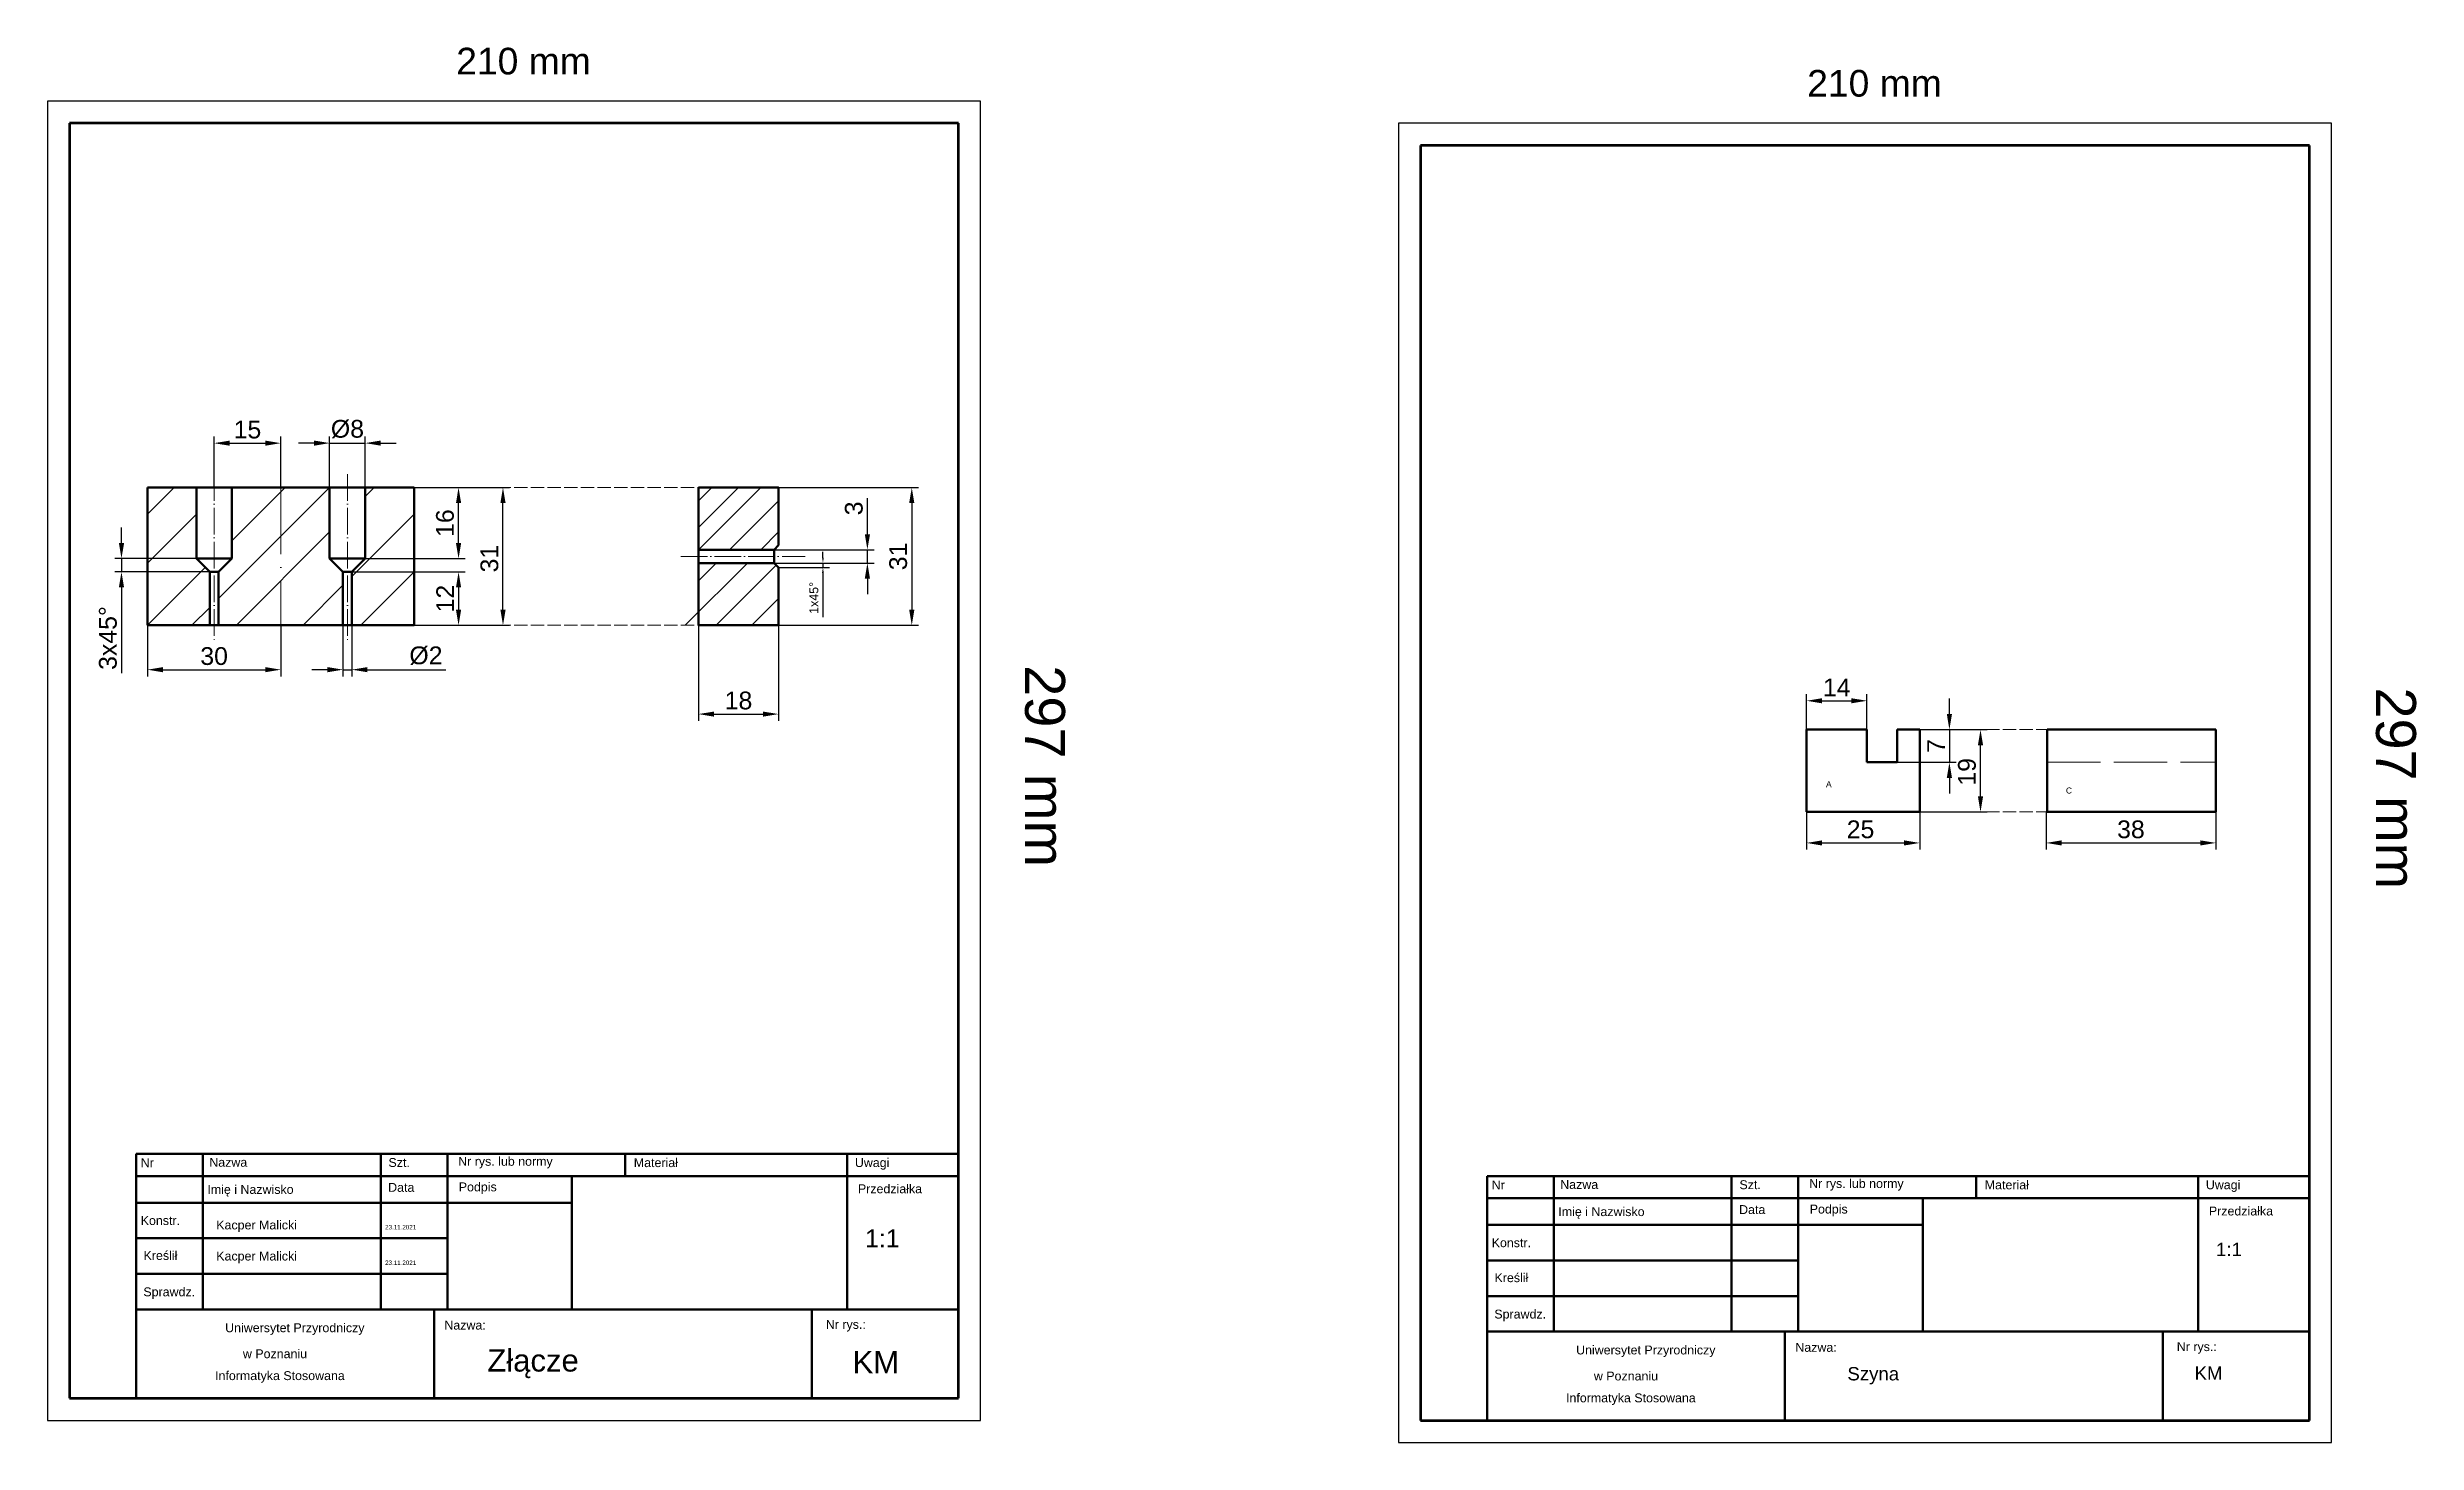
# Model space of a CAD drawing. Header units: millimetres. Extents: x 50 to 1505, y 45 to 808.
# Drawn here: x 50 to 583, y 45 to 359 of the extents above; entities that cross this region are included whole.
import ezdxf

# ---------------------------------------------------------------- set-up
doc = ezdxf.new("R2010")
doc.units = ezdxf.units.MM
doc.linetypes.add('ACAD_ISO02W100', pattern=[15, 12, -3])
doc.linetypes.add('ACAD_ISO04W100', pattern=[30, 24, -3, 0, -3])
for name, color, linetype, lineweight in [('linia cienka', 7, 'Continuous', 18), ('linia gruba', 7, 'Continuous', 50), ('linia kreskowa', 7, 'ACAD_ISO02W100', 18), ('linia obramowania', 7, 'Continuous', 70), ('linia punktowa', 7, 'ACAD_ISO04W100', 18), ('wymiar cienka', 210, 'Continuous', 15)]:
    doc.layers.add(name, color=color, linetype=linetype, lineweight=lineweight)
doc.styles.get("Standard").update_dxf_attribs({"font": 'arial.ttf'})
doc.dimstyles.new('ISO-25', dxfattribs={"dimtxt": 4, "dimasz": 3.5, "dimexe": 1.5, "dimexo": 0, "dimgap": 1, "dimtad": 1, "dimdec": 0, "dimtxsty": 'Standard', "dimcen": 2.5, "dimadec": 0, "dimazin": 0, "dimtfac": 1, "dimtdec": 0, "dimtmove": 0, "dimatfit": 3, "dimfxl": 1, "dimarcsym": 0})
doc.dimstyles.new('Średnica', dxfattribs={"dimtxt": 4, "dimasz": 3.5, "dimexe": 1.5, "dimexo": 0, "dimgap": 1, "dimtad": 1, "dimdec": 0, "dimtxsty": 'Standard', "dimcen": 2.5, "dimadec": 0, "dimazin": 0, "dimtfac": 1, "dimtdec": 0, "dimtmove": 0, "dimatfit": 3, "dimfxl": 1, "dimarcsym": 0})

msp = doc.modelspace()

# ---------------------------------------------------------------- texts
at = {"layer": 'linia cienka'}
for s, height, p in [('210 mm', 6, (142, 353)), ('210 mm', 6, (446, 348)), ('A', 1.36, (450.23, 192.54)), ('C', 1.36, (504.22, 191.12)), ('Nr', 2, (71, 107)), ('Nazwa', 2, (86.43, 107.11)), ('Szt.', 2, (126.75, 107.06)), ('Nr rys. lub normy', 2, (142.44, 107.33)), ('Materiał', 2, (181.96, 107.03)), ('Uwagi', 2, (231.71, 107.04)), ('Imię i Nazwisko', 2, (86, 101)), ('Data', 2, (126.68, 101.46)), ('Podpis', 2, (142.57, 101.57)), ('Przedziałka', 2, (232.39, 101.14)), ('Nr', 2, (375, 102)), ('Nazwa', 2, (390.43, 102.11)), ('Szt.', 2, (430.75, 102.06)), ('Nr rys. lub normy', 2, (446.44, 102.33)), ('Materiał', 2, (485.96, 102.03)), ('Uwagi', 2, (535.71, 102.04)), ('Konstr.', 2, (71, 94)), ('Imię i Nazwisko', 2, (390, 96)), ('Data', 2, (430.68, 96.46)), ('Podpis', 2, (446.57, 96.57)), ('Przedziałka', 2, (536.39, 96.14)), ('Kacper Malicki', 2, (88, 93)), ('23.11.2021', 1, (126, 93)), ('1:1', 4, (234, 89)), ('Konstr.', 2, (375, 89)), ('Kreślił', 2, (71.64, 86.13)), ('Kacper Malicki', 2, (88, 86)), ('23.11.2021', 1, (126, 85)), ('1:1', 3, (538, 87)), ('Sprawdz.', 2, (71.6, 77.94)), ('Kreślił', 2, (375.64, 81.13)), ('Sprawdz.', 2, (375.6, 72.94)), ('Uniwersytet Przyrodniczy', 2, (90, 69.86)), ('Nazwa:', 2, (139.33, 70.45)), ('Nr rys.:', 2, (225.17, 70.61)), ('w Poznaniu', 2, (94, 64)), ('Złącze', 5, (149, 61)), ('KM', 5, (231.18, 60.63)), ('Uniwersytet Przyrodniczy', 2, (394, 64.86)), ('Nazwa:', 2, (443.33, 65.45)), ('Nr rys.:', 2, (529.17, 65.61)), ('Informatyka Stosowana', 2, (87.73, 59.08)), ('w Poznaniu', 2, (398, 59)), ('Szyna', 3, (455.04, 59.01)), ('KM', 3, (533.17, 59.14)), ('Informatyka Stosowana', 2, (391.73, 54.08))]:
    msp.add_text(s, height=height, dxfattribs=at).set_placement(p)
for p in [(270, 220), (574, 215)]:
    msp.add_text('297 mm', height=9, rotation=270, dxfattribs=at).set_placement(p)

# ---------------------------------------------------------------- blocks, each defined once
blk = doc.blocks.new('*D10')
at = {"layer": 'Defpoints', "color": 0, "transparency": 16777216}
for p in [(72.52, 229), (102.52, 229), (102.52, 219)]:
    blk.add_point(p, dxfattribs=at)
at = {"layer": 'wymiar cienka', "color": 0, "lineweight": -2, "transparency": 16777216}
for p, q in [((72.52, 229), (72.52, 217.5)), ((102.52, 229), (102.52, 217.5)), ((76.02, 219), (99.02, 219))]:
    blk.add_line(p, q, dxfattribs=at)
at = {"layer": 'wymiar cienka', "color": 0, "transparency": 16777216}
for points in [[(76.02, 219.58), (76.02, 218.42), (72.52, 219)], [(99.02, 219.58), (99.02, 218.42), (102.52, 219)]]:
    blk.add_solid(points, dxfattribs=at)
at = {"layer": 'wymiar cienka', "color": 0, "transparency": 16777216, "insert": (87.52, 222.04), "char_height": 4, "attachment_point": 5}
blk.add_mtext('30', dxfattribs=at)
blk = doc.blocks.new('*D11')
at = {"layer": 'Defpoints', "color": 0, "transparency": 16777216}
for p in [(132.52, 260), (152.52, 260), (132.52, 229)]:
    blk.add_point(p, dxfattribs=at)
at = {"layer": 'wymiar cienka', "color": 0, "lineweight": -2, "transparency": 16777216}
for p, q in [((132.52, 260), (154.02, 260)), ((152.52, 232.5), (152.52, 256.5)), ((132.52, 229), (154.02, 229))]:
    blk.add_line(p, q, dxfattribs=at)
at = {"layer": 'wymiar cienka', "color": 0, "transparency": 16777216}
for points in [[(151.94, 256.5), (153.11, 256.5), (152.52, 260)], [(151.94, 232.5), (153.11, 232.5), (152.52, 229)]]:
    blk.add_solid(points, dxfattribs=at)
at = {"layer": 'wymiar cienka', "color": 0, "transparency": 16777216, "insert": (149.48, 244), "char_height": 4, "attachment_point": 5, "rotation": 90}
blk.add_mtext('31', dxfattribs=at)
blk = doc.blocks.new('*D27')
at = {"layer": 'Defpoints', "color": 0, "transparency": 16777216}
for p in [(118.52, 241), (132.52, 229), (142.52, 229)]:
    blk.add_point(p, dxfattribs=at)
at = {"layer": 'wymiar cienka', "color": 0, "lineweight": -2, "transparency": 16777216}
for p, q in [((118.52, 241), (144.02, 241)), ((142.52, 237.5), (142.52, 232.5)), ((132.52, 229), (144.02, 229))]:
    blk.add_line(p, q, dxfattribs=at)
at = {"layer": 'wymiar cienka', "color": 0, "transparency": 16777216}
for points in [[(141.94, 237.5), (143.11, 237.5), (142.52, 241)], [(141.94, 232.5), (143.11, 232.5), (142.52, 229)]]:
    blk.add_solid(points, dxfattribs=at)
at = {"layer": 'wymiar cienka', "color": 0, "transparency": 16777216, "insert": (139.52, 235), "char_height": 4, "attachment_point": 5, "rotation": 90}
blk.add_mtext('12', dxfattribs=at)
blk = doc.blocks.new('*D31')
at = {"layer": 'Defpoints', "color": 0, "transparency": 16777216}
for p in [(132.52, 260), (142.52, 260), (121.52, 244)]:
    blk.add_point(p, dxfattribs=at)
at = {"layer": 'wymiar cienka', "color": 0, "lineweight": -2, "transparency": 16777216}
for p, q in [((132.52, 260), (144.02, 260)), ((142.52, 247.5), (142.52, 256.5)), ((121.52, 244), (144.02, 244))]:
    blk.add_line(p, q, dxfattribs=at)
at = {"layer": 'wymiar cienka', "color": 0, "transparency": 16777216}
for points in [[(141.94, 256.5), (143.11, 256.5), (142.52, 260)], [(141.94, 247.5), (143.11, 247.5), (142.52, 244)]]:
    blk.add_solid(points, dxfattribs=at)
at = {"layer": 'wymiar cienka', "color": 0, "transparency": 16777216, "insert": (139.48, 252), "char_height": 4, "attachment_point": 5, "rotation": 90}
blk.add_mtext('16', dxfattribs=at)
blk = doc.blocks.new('*D32')
at = {"layer": 'Defpoints', "color": 0, "transparency": 16777216}
for p in [(121.52, 270), (113.52, 260), (121.52, 260)]:
    blk.add_point(p, dxfattribs=at)
at = {"layer": 'wymiar cienka', "color": 0, "lineweight": -2, "transparency": 16777216}
for p, q in [((110.02, 270), (106.52, 270)), ((113.52, 260), (113.52, 271.5)), ((113.52, 270), (121.52, 270)), ((121.52, 260), (121.52, 271.5)), ((125.02, 270), (128.52, 270))]:
    blk.add_line(p, q, dxfattribs=at)
at = {"layer": 'wymiar cienka', "color": 0, "transparency": 16777216}
for points in [[(110.02, 270.58), (110.02, 269.42), (113.52, 270)], [(125.02, 270.58), (125.02, 269.42), (121.52, 270)]]:
    blk.add_solid(points, dxfattribs=at)
at = {"layer": 'wymiar cienka', "color": 0, "transparency": 16777216, "insert": (117.52, 273.15), "char_height": 4, "attachment_point": 5}
blk.add_mtext('%%c8', dxfattribs=at)
blk = doc.blocks.new('*D33')
at = {"layer": 'Defpoints', "color": 0, "transparency": 16777216}
for p in [(116.52, 229), (118.52, 229), (118.52, 219)]:
    blk.add_point(p, dxfattribs=at)
at = {"layer": 'wymiar cienka', "color": 0, "lineweight": -2, "transparency": 16777216}
for p, q in [((116.52, 229), (116.52, 217.5)), ((118.52, 229), (118.52, 217.5)), ((113.02, 219), (109.52, 219)), ((116.52, 219), (118.52, 219)), ((122.02, 219), (139.66, 219))]:
    blk.add_line(p, q, dxfattribs=at)
at = {"layer": 'wymiar cienka', "color": 0, "transparency": 16777216}
for points in [[(113.02, 219.58), (113.02, 218.42), (116.52, 219)], [(122.02, 219.58), (122.02, 218.42), (118.52, 219)]]:
    blk.add_solid(points, dxfattribs=at)
at = {"layer": 'wymiar cienka', "color": 0, "transparency": 16777216, "insert": (135.19, 222.15), "char_height": 4, "attachment_point": 5}
blk.add_mtext('%%c2', dxfattribs=at)
blk = doc.blocks.new('*D35')
at = {"layer": 'Defpoints', "color": 0, "transparency": 16777216}
for p in [(196.52, 229), (214.52, 229), (214.52, 209)]:
    blk.add_point(p, dxfattribs=at)
at = {"layer": 'wymiar cienka', "color": 0, "lineweight": -2, "transparency": 16777216}
for p, q in [((196.52, 229), (196.52, 207.5)), ((214.52, 229), (214.52, 207.5)), ((200.02, 209), (211.02, 209))]:
    blk.add_line(p, q, dxfattribs=at)
at = {"layer": 'wymiar cienka', "color": 0, "transparency": 16777216}
for points in [[(200.02, 209.58), (200.02, 208.42), (196.52, 209)], [(211.02, 209.58), (211.02, 208.42), (214.52, 209)]]:
    blk.add_solid(points, dxfattribs=at)
at = {"layer": 'wymiar cienka', "color": 0, "transparency": 16777216, "insert": (205.52, 212.04), "char_height": 4, "attachment_point": 5}
blk.add_mtext('18', dxfattribs=at)
blk = doc.blocks.new('*D38')
at = {"layer": 'Defpoints', "color": 0, "transparency": 16777216}
for p in [(213.52, 246), (234.52, 246), (213.52, 243)]:
    blk.add_point(p, dxfattribs=at)
at = {"layer": 'wymiar cienka', "color": 0, "lineweight": -2, "transparency": 16777216}
for p, q in [((234.52, 249.5), (234.52, 257.62)), ((213.52, 246), (236.02, 246)), ((234.52, 243), (234.52, 246)), ((213.52, 243), (236.02, 243)), ((234.52, 239.5), (234.52, 236))]:
    blk.add_line(p, q, dxfattribs=at)
at = {"layer": 'wymiar cienka', "color": 0, "transparency": 16777216}
for points in [[(233.94, 249.5), (235.11, 249.5), (234.52, 246)], [(233.94, 239.5), (235.11, 239.5), (234.52, 243)]]:
    blk.add_solid(points, dxfattribs=at)
at = {"layer": 'wymiar cienka', "color": 0, "transparency": 16777216, "insert": (231.48, 255.31), "char_height": 4, "attachment_point": 5, "rotation": 90}
blk.add_mtext('3', dxfattribs=at)
blk = doc.blocks.new('*D42')
at = {"layer": 'Defpoints', "color": 0, "transparency": 16777216}
for p in [(214.52, 260), (214.52, 229), (244.51, 229)]:
    blk.add_point(p, dxfattribs=at)
at = {"layer": 'wymiar cienka', "color": 0, "lineweight": -2, "transparency": 16777216}
for p, q in [((214.52, 260), (246.01, 260)), ((244.51, 256.5), (244.51, 232.5)), ((214.52, 229), (246.01, 229))]:
    blk.add_line(p, q, dxfattribs=at)
at = {"layer": 'wymiar cienka', "color": 0, "transparency": 16777216}
for points in [[(243.92, 256.5), (245.09, 256.5), (244.51, 260)], [(243.92, 232.5), (245.09, 232.5), (244.51, 229)]]:
    blk.add_solid(points, dxfattribs=at)
at = {"layer": 'wymiar cienka', "color": 0, "transparency": 16777216, "insert": (241.46, 244.5), "char_height": 4, "attachment_point": 5, "rotation": 90}
blk.add_mtext('31', dxfattribs=at)
blk = doc.blocks.new('*D62')
at = {"layer": 'Defpoints', "color": 0, "transparency": 16777216}
for p in [(66.67, 241), (83.52, 244), (86.52, 241)]:
    blk.add_point(p, dxfattribs=at)
at = {"layer": 'wymiar cienka', "color": 0, "lineweight": -2, "transparency": 16777216}
for p, q in [((66.67, 247.5), (66.67, 251)), ((83.52, 244), (65.17, 244)), ((86.52, 241), (65.17, 241)), ((66.67, 244), (66.67, 241)), ((66.67, 237.5), (66.67, 218.25))]:
    blk.add_line(p, q, dxfattribs=at)
at = {"layer": 'wymiar cienka', "color": 0, "transparency": 16777216}
for points in [[(66.09, 247.5), (67.26, 247.5), (66.67, 244)], [(66.09, 237.5), (67.26, 237.5), (66.67, 241)]]:
    blk.add_solid(points, dxfattribs=at)
at = {"layer": 'wymiar cienka', "color": 0, "transparency": 16777216, "insert": (63.63, 226.13), "char_height": 4, "attachment_point": 5, "rotation": 90}
blk.add_mtext('3x45%%D', dxfattribs=at)
blk = doc.blocks.new('*D66')
at = {"layer": 'Defpoints', "color": 0, "transparency": 16777216}
for p in [(213.52, 243), (214.52, 242), (224.52, 242)]:
    blk.add_point(p, dxfattribs=at)
at = {"layer": 'wymiar cienka', "color": 0, "lineweight": -2, "transparency": 16777216}
for p, q in [((224.52, 244.25), (224.52, 245.5)), ((213.52, 243), (226.02, 243)), ((214.52, 242), (226.02, 242)), ((224.52, 243), (224.52, 242)), ((224.52, 240.75), (224.52, 230.81))]:
    blk.add_line(p, q, dxfattribs=at)
at = {"layer": 'wymiar cienka', "color": 0, "transparency": 16777216}
for points in [[(224.31, 244.25), (224.72, 244.25), (224.52, 243)], [(224.31, 240.75), (224.72, 240.75), (224.52, 242)]]:
    blk.add_solid(points, dxfattribs=at)
at = {"layer": 'wymiar cienka', "color": 0, "transparency": 16777216, "insert": (222.49, 235.16), "char_height": 2, "width": 20.1918, "attachment_point": 5, "rotation": 90}
blk.add_mtext('1x45%%D', dxfattribs=at)
blk = doc.blocks.new('*D67')
at = {"layer": 'Defpoints', "color": 0, "transparency": 16777216}
for p in [(102.52, 269.99), (87.52, 260), (102.52, 260)]:
    blk.add_point(p, dxfattribs=at)
at = {"layer": 'wymiar cienka', "color": 0, "lineweight": -2, "transparency": 16777216}
for p, q in [((87.52, 260), (87.52, 271.49)), ((91.02, 269.99), (99.02, 269.99)), ((102.52, 260), (102.52, 271.49))]:
    blk.add_line(p, q, dxfattribs=at)
at = {"layer": 'wymiar cienka', "color": 0, "transparency": 16777216}
for points in [[(91.02, 270.57), (91.02, 269.41), (87.52, 269.99)], [(99.02, 270.57), (99.02, 269.41), (102.52, 269.99)]]:
    blk.add_solid(points, dxfattribs=at)
at = {"layer": 'wymiar cienka', "color": 0, "transparency": 16777216, "insert": (95.02, 273.03), "char_height": 4, "attachment_point": 5}
blk.add_mtext('15', dxfattribs=at)
blk = doc.blocks.new('*D5')
at = {"layer": 'Defpoints', "color": 0, "transparency": 16777216}
for p in [(445.86, 186.97), (471.31, 186.97), (471.31, 180)]:
    blk.add_point(p, dxfattribs=at)
at = {"layer": 'wymiar cienka', "color": 0, "lineweight": -2, "transparency": 16777216}
for p, q in [((445.86, 186.97), (445.86, 178.5)), ((471.31, 186.97), (471.31, 178.5)), ((449.36, 180), (467.81, 180))]:
    blk.add_line(p, q, dxfattribs=at)
at = {"layer": 'wymiar cienka', "color": 0, "transparency": 16777216}
for points in [[(449.36, 180.58), (449.36, 179.42), (445.86, 180)], [(467.81, 180.58), (467.81, 179.42), (471.31, 180)]]:
    blk.add_solid(points, dxfattribs=at)
at = {"layer": 'wymiar cienka', "color": 0, "transparency": 16777216, "insert": (458, 183.04), "char_height": 4, "attachment_point": 5}
blk.add_mtext('25', dxfattribs=at)
blk = doc.blocks.new('*D6')
at = {"layer": 'Defpoints', "color": 0, "transparency": 16777216}
for p in [(471.31, 205.5), (485, 205.5), (471.31, 186.97)]:
    blk.add_point(p, dxfattribs=at)
at = {"layer": 'wymiar cienka', "color": 0, "lineweight": -2, "transparency": 16777216}
for p, q in [((471.31, 205.5), (486.5, 205.5)), ((485, 190.47), (485, 202)), ((471.31, 186.97), (486.5, 186.97))]:
    blk.add_line(p, q, dxfattribs=at)
at = {"layer": 'wymiar cienka', "color": 0, "transparency": 16777216}
for points in [[(484.42, 202), (485.58, 202), (485, 205.5)], [(484.42, 190.47), (485.58, 190.47), (485, 186.97)]]:
    blk.add_solid(points, dxfattribs=at)
at = {"layer": 'wymiar cienka', "color": 0, "transparency": 16777216, "insert": (481.96, 196), "char_height": 4, "attachment_point": 5, "rotation": 90}
blk.add_mtext('19', dxfattribs=at)
blk = doc.blocks.new('*D7')
at = {"layer": 'Defpoints', "color": 0, "transparency": 16777216}
for p in [(459.43, 212), (445.86, 205.5), (459.43, 205.5)]:
    blk.add_point(p, dxfattribs=at)
at = {"layer": 'wymiar cienka', "color": 0, "lineweight": -2, "transparency": 16777216}
for p, q in [((445.86, 205.5), (445.86, 213.5)), ((459.43, 205.5), (459.43, 213.5)), ((449.36, 212), (455.93, 212))]:
    blk.add_line(p, q, dxfattribs=at)
at = {"layer": 'wymiar cienka', "color": 0, "transparency": 16777216}
for points in [[(449.36, 212.58), (449.36, 211.42), (445.86, 212)], [(455.93, 212.58), (455.93, 211.42), (459.43, 212)]]:
    blk.add_solid(points, dxfattribs=at)
at = {"layer": 'wymiar cienka', "color": 0, "transparency": 16777216, "insert": (452.65, 215.01), "char_height": 4, "attachment_point": 5}
blk.add_mtext('14', dxfattribs=at)
blk = doc.blocks.new('*D8')
at = {"layer": 'Defpoints', "color": 0, "transparency": 16777216}
for p in [(471.31, 205.5), (466.22, 198.15), (478, 198.15)]:
    blk.add_point(p, dxfattribs=at)
at = {"layer": 'wymiar cienka', "color": 0, "lineweight": -2, "transparency": 16777216}
for p, q in [((478, 209), (478, 212.5)), ((471.31, 205.5), (479.5, 205.5)), ((478, 205.5), (478, 198.15)), ((466.22, 198.15), (479.5, 198.15)), ((478, 194.65), (478, 191.15))]:
    blk.add_line(p, q, dxfattribs=at)
at = {"layer": 'wymiar cienka', "color": 0, "transparency": 16777216}
for points in [[(477.42, 209), (478.58, 209), (478, 205.5)], [(477.42, 194.65), (478.58, 194.65), (478, 198.15)]]:
    blk.add_solid(points, dxfattribs=at)
at = {"layer": 'wymiar cienka', "color": 0, "transparency": 16777216, "insert": (475, 201.83), "char_height": 4, "attachment_point": 5, "rotation": 90}
blk.add_mtext('7', dxfattribs=at)
blk = doc.blocks.new('*D9')
at = {"layer": 'Defpoints', "color": 0, "transparency": 16777216}
for p in [(499.75, 186.97), (537.95, 186.97), (537.95, 180)]:
    blk.add_point(p, dxfattribs=at)
at = {"layer": 'wymiar cienka', "color": 0, "lineweight": -2, "transparency": 16777216}
for p, q in [((499.75, 186.97), (499.75, 178.5)), ((537.95, 186.97), (537.95, 178.5)), ((503.25, 180), (534.45, 180))]:
    blk.add_line(p, q, dxfattribs=at)
at = {"layer": 'wymiar cienka', "color": 0, "transparency": 16777216}
for points in [[(503.25, 180.58), (503.25, 179.42), (499.75, 180)], [(534.45, 180.58), (534.45, 179.42), (537.95, 180)]]:
    blk.add_solid(points, dxfattribs=at)
at = {"layer": 'wymiar cienka', "color": 0, "transparency": 16777216, "insert": (518.85, 183.04), "char_height": 4, "attachment_point": 5}
blk.add_mtext('38', dxfattribs=at)

# ---------------------------------------------------------------- dimensions: what is measured, and where the dimension line sits
at = {"layer": 'wymiar cienka'}
for base, p1, p2, picture, middle in [((102.52, 269.99), (87.52, 260), (102.52, 260), '*D67', (95.02, 273.03)), ((459.43, 212), (445.86, 205.5), (459.43, 205.5), '*D7', (452.65, 215.01)), ((537.95, 180), (499.75, 186.97), (537.95, 186.97), '*D9', (518.85, 183.04))]:
    dim = msp.add_linear_dim(base=base, p1=p1, p2=p2, dimstyle='ISO-25', dxfattribs=at)
    dim.commit()
    dim.dimension.update_dxf_attribs({"geometry": picture, "text_midpoint": middle})
for base, p1, p2, picture, middle in [((121.52, 270), (113.52, 260), (121.52, 260), '*D32', (117.52, 270)), ((118.52, 219), (116.52, 229), (118.52, 229), '*D33', (135.19, 219))]:
    dim = msp.add_linear_dim(base=base, p1=p1, p2=p2, dimstyle='Średnica', override={"dimpost": '%%c<>'}, dxfattribs=at)
    dim.commit()
    dim.dimension.update_dxf_attribs({"geometry": picture, "text_midpoint": middle, "dimtype": 160})
for base, p1, p2, picture, middle in [((142.52, 260), (121.52, 244), (132.52, 260), '*D31', (142.52, 252)), ((152.52, 260), (132.52, 229), (132.52, 260), '*D11', (152.52, 244)), ((234.52, 246), (213.52, 243), (213.52, 246), '*D38', (234.52, 255.31)), ((244.51, 229), (214.52, 260), (214.52, 229), '*D42', (244.51, 244.5)), ((142.52, 229), (118.52, 241), (132.52, 229), '*D27', (142.52, 235)), ((478, 198.15), (471.31, 205.5), (466.22, 198.15), '*D8', (478, 201.83)), ((485, 205.5), (471.31, 186.97), (471.31, 205.5), '*D6', (485, 196))]:
    dim = msp.add_linear_dim(base=base, p1=p1, p2=p2, angle=90, dimstyle='ISO-25', dxfattribs=at)
    dim.commit()
    dim.dimension.update_dxf_attribs({"geometry": picture, "text_midpoint": middle, "dimtype": 160})
dim = msp.add_linear_dim(base=(66.67, 241), p1=(83.52, 244), p2=(86.52, 241), angle=90, text='3x45%%D', dimstyle='ISO-25', dxfattribs=at)
dim.commit()
dim.dimension.update_dxf_attribs({"geometry": '*D62', "text_midpoint": (66.67, 226.13), "dimtype": 160})
dim = msp.add_linear_dim(base=(224.52, 242), p1=(213.52, 243), p2=(214.52, 242), angle=90, text='1x45%%D', dimstyle='ISO-25', override={"dimtxt": 2, "dimasz": 1.25}, dxfattribs=at)
dim.commit()
dim.dimension.update_dxf_attribs({"geometry": '*D66', "text_midpoint": (222.49, 235.16)})
for base, p1, p2, picture, middle in [((102.52, 219), (72.52, 229), (102.52, 229), '*D10', (87.52, 219)), ((214.52, 209), (196.52, 229), (214.52, 229), '*D35', (205.52, 209)), ((471.31, 180), (445.86, 186.97), (471.31, 186.97), '*D5', (458, 180))]:
    dim = msp.add_linear_dim(base=base, p1=p1, p2=p2, dimstyle='ISO-25', dxfattribs=at)
    dim.commit()
    dim.dimension.update_dxf_attribs({"geometry": picture, "text_midpoint": middle, "dimtype": 160})

# ---------------------------------------------------------------- linework, layer by layer
for p, q in [((260, 347), (50, 347)), ((50, 347), (50, 50)), ((260, 340), (260, 347)), ((564, 342), (354, 342)), ((354, 342), (354, 45)), ((564, 335), (564, 342)), ((260, 50), (260, 340)), ((564, 45), (564, 335)), ((50, 50), (260, 50)), ((354, 45), (564, 45))]:
    msp.add_line(p, q)
at = {"layer": 'linia cienka'}
for p, q in [((78.52, 260), (72.52, 254)), ((113.52, 260), (88.52, 235)), ((103.52, 260), (91.52, 248)), ((123.52, 260), (121.52, 258)), ((199.52, 260), (196.52, 257)), ((205.52, 260), (196.52, 251)), ((210.52, 260), (196.52, 246)), ((214.52, 257), (203.52, 246)), ((83.52, 254), (72.52, 243)), ((132.52, 254), (118.52, 240)), ((113.52, 250), (92.52, 229)), ((214.52, 250), (210.52, 246)), ((85.52, 242), (72.52, 229)), ((132.52, 241), (120.52, 229)), ((207.52, 243), (193.52, 229)), ((200.52, 243), (196.52, 239)), ((214.02, 242.5), (200.52, 229)), ((116.52, 238), (107.52, 229)), ((214.52, 235), (208.52, 229)), ((86.52, 233), (82.52, 229)), ((445.86, 205.73), (445.86, 186.97)), ((459.43, 205.5), (445.86, 205.5)), ((459.43, 198.15), (459.43, 205.5)), ((471.31, 205.5), (466.22, 205.5)), ((466.22, 205.5), (466.22, 198.15)), ((471.31, 186.97), (471.31, 205.5)), ((500, 205.5), (500, 186.97)), ((537.95, 205.5), (500, 205.5)), ((537.95, 186.97), (537.95, 205.5)), ((466.22, 198.15), (459.43, 198.15)), ((445.86, 186.97), (471.31, 186.97)), ((500, 186.97), (537.95, 186.97)), ((85, 110), (125, 110)), ((125, 110), (140, 110)), ((140, 110), (180, 110)), ((255, 110), (230, 110)), ((255, 110), (255, 105)), ((85, 105), (85, 105)), ((85, 105), (85, 75)), ((180, 105), (168, 105)), ((168, 105), (180, 105)), ((255, 105), (255, 105)), ((389, 105), (429, 105)), ((429, 105), (444, 105)), ((444, 105), (484, 105)), ((559, 105), (534, 105)), ((559, 105), (559, 100)), ((70, 91), (70, 99)), ((389, 100), (389, 100)), ((389, 100), (389, 70)), ((484, 100), (472, 100)), ((472, 100), (484, 100)), ((559, 100), (559, 100)), ((70, 83), (70, 91)), ((374, 86), (374, 94)), ((374, 78), (374, 86)), ((70, 75), (70, 83)), ((70, 55), (70, 75)), ((140, 75), (137, 75)), ((230, 75), (222, 75)), ((374, 70), (374, 78)), ((374, 50), (374, 70)), ((444, 70), (441, 70)), ((534, 70), (526, 70)), ((255, 55), (70, 55)), ((70, 55), (70, 55)), ((70, 55), (70, 55)), ((559, 50), (374, 50)), ((374, 50), (374, 50)), ((374, 50), (374, 50))]:
    msp.add_line(p, q, dxfattribs=at)
at = {"layer": 'linia gruba'}
for p, q in [((72.52, 260), (132.52, 260)), ((72.52, 260), (72.52, 229)), ((83.52, 255), (83.52, 260)), ((83.52, 260), (83.52, 244)), ((91.52, 260), (91.52, 244)), ((113.52, 260), (113.52, 244)), ((121.52, 255), (121.52, 260)), ((121.52, 260), (121.52, 244)), ((132.52, 260), (132.52, 229)), ((213.52, 246), (196.52, 246)), ((205.52, 246), (213.52, 246)), ((213.52, 246), (214.52, 247)), ((213.52, 246), (213.52, 243)), ((86.52, 241), (83.52, 244)), ((91.52, 244), (83.52, 244)), ((88.52, 241), (86.52, 241)), ((86.52, 241), (86.52, 229)), ((88.52, 241), (91.52, 244)), ((88.52, 241), (88.52, 229)), ((116.52, 241), (113.52, 244)), ((113.52, 244), (121.52, 244)), ((116.52, 241), (118.52, 241)), ((116.52, 241), (116.52, 229)), ((118.52, 241), (121.52, 244)), ((118.52, 241), (118.52, 229)), ((213.52, 243), (196.52, 243)), ((213.52, 243), (214.52, 242)), ((132.52, 229), (72.52, 229)), ((459.43, 205.5), (445.86, 205.5)), ((445.86, 205.5), (445.86, 186.97)), ((459.43, 198.15), (459.43, 205.5)), ((471.31, 205.5), (466.22, 205.5)), ((466.22, 205.5), (466.22, 198.15)), ((471.31, 186.97), (471.31, 205.5)), ((537.95, 205.5), (500, 205.5)), ((500, 205.5), (500, 186.97)), ((537.95, 186.97), (537.95, 205.5)), ((466.22, 198.15), (459.43, 198.15)), ((445.86, 186.97), (471.31, 186.97)), ((500, 186.97), (537.95, 186.97)), ((70, 55), (70, 110)), ((70, 110), (255, 110)), ((85, 75), (85, 110)), ((125, 110), (125, 75)), ((140, 110), (140, 75)), ((180, 105), (180, 110)), ((230, 110), (230, 75)), ((255, 105), (70, 105)), ((70, 105), (85, 105)), ((168, 105), (168, 75)), ((374, 50), (374, 105)), ((374, 105), (559, 105)), ((389, 70), (389, 105)), ((429, 105), (429, 70)), ((444, 105), (444, 70)), ((484, 100), (484, 105)), ((534, 105), (534, 70)), ((70, 99), (140, 99)), ((140, 99), (168, 99)), ((559, 100), (374, 100)), ((374, 100), (389, 100)), ((472, 100), (472, 70)), ((70, 91), (140, 91)), ((374, 94), (444, 94)), ((444, 94), (472, 94)), ((374, 86), (444, 86)), ((70, 83), (140, 83)), ((70, 75), (255, 75)), ((137, 75), (137, 55)), ((222, 75), (222, 55)), ((374, 78), (444, 78)), ((374, 70), (559, 70)), ((441, 70), (441, 50)), ((526, 70), (526, 50))]:
    msp.add_line(p, q, dxfattribs=at)
msp.add_lwpolyline([(214.52, 242), (214.52, 229), (196.52, 229), (196.52, 260), (214.52, 260), (214.52, 247)], dxfattribs=at)
at = {"layer": 'linia kreskowa', "ltscale": 0.25}
for p, q in [((132.52, 260), (204.52, 260)), ((132.52, 229), (208.52, 229)), ((471.31, 205.5), (500, 205.5)), ((471.31, 186.97), (499.75, 186.97))]:
    msp.add_line(p, q, dxfattribs=at)
at = {"layer": 'linia kreskowa'}
msp.add_line((500, 198.15), (537.95, 198.15), dxfattribs=at)
at = {"layer": 'linia obramowania'}
for p, q in [((255, 342), (55, 342)), ((55, 342), (55, 55)), ((255, 55), (255, 342)), ((559, 337), (359, 337)), ((359, 337), (359, 50)), ((559, 50), (559, 337)), ((55, 55), (255, 55)), ((359, 50), (559, 50))]:
    msp.add_line(p, q, dxfattribs=at)
at = {"layer": 'linia punktowa'}
msp.add_line((102.52, 269), (102.52, 218), dxfattribs=at)
at = {"layer": 'linia punktowa', "ltscale": 0.25}
for p, q in [((87.52, 263), (87.52, 225)), ((117.52, 263), (117.52, 225)), ((192.52, 244.5), (220.53, 244.5))]:
    msp.add_line(p, q, dxfattribs=at)

msp.set_redraw_order([(e.dxf.handle, doc.entitydb.next_handle()) for e in msp.query("TEXT MTEXT ATTDEF DIMENSION ARC_DIMENSION")])  # texts and dimensions are drawn at this point

doc.saveas('drawing.dxf')
